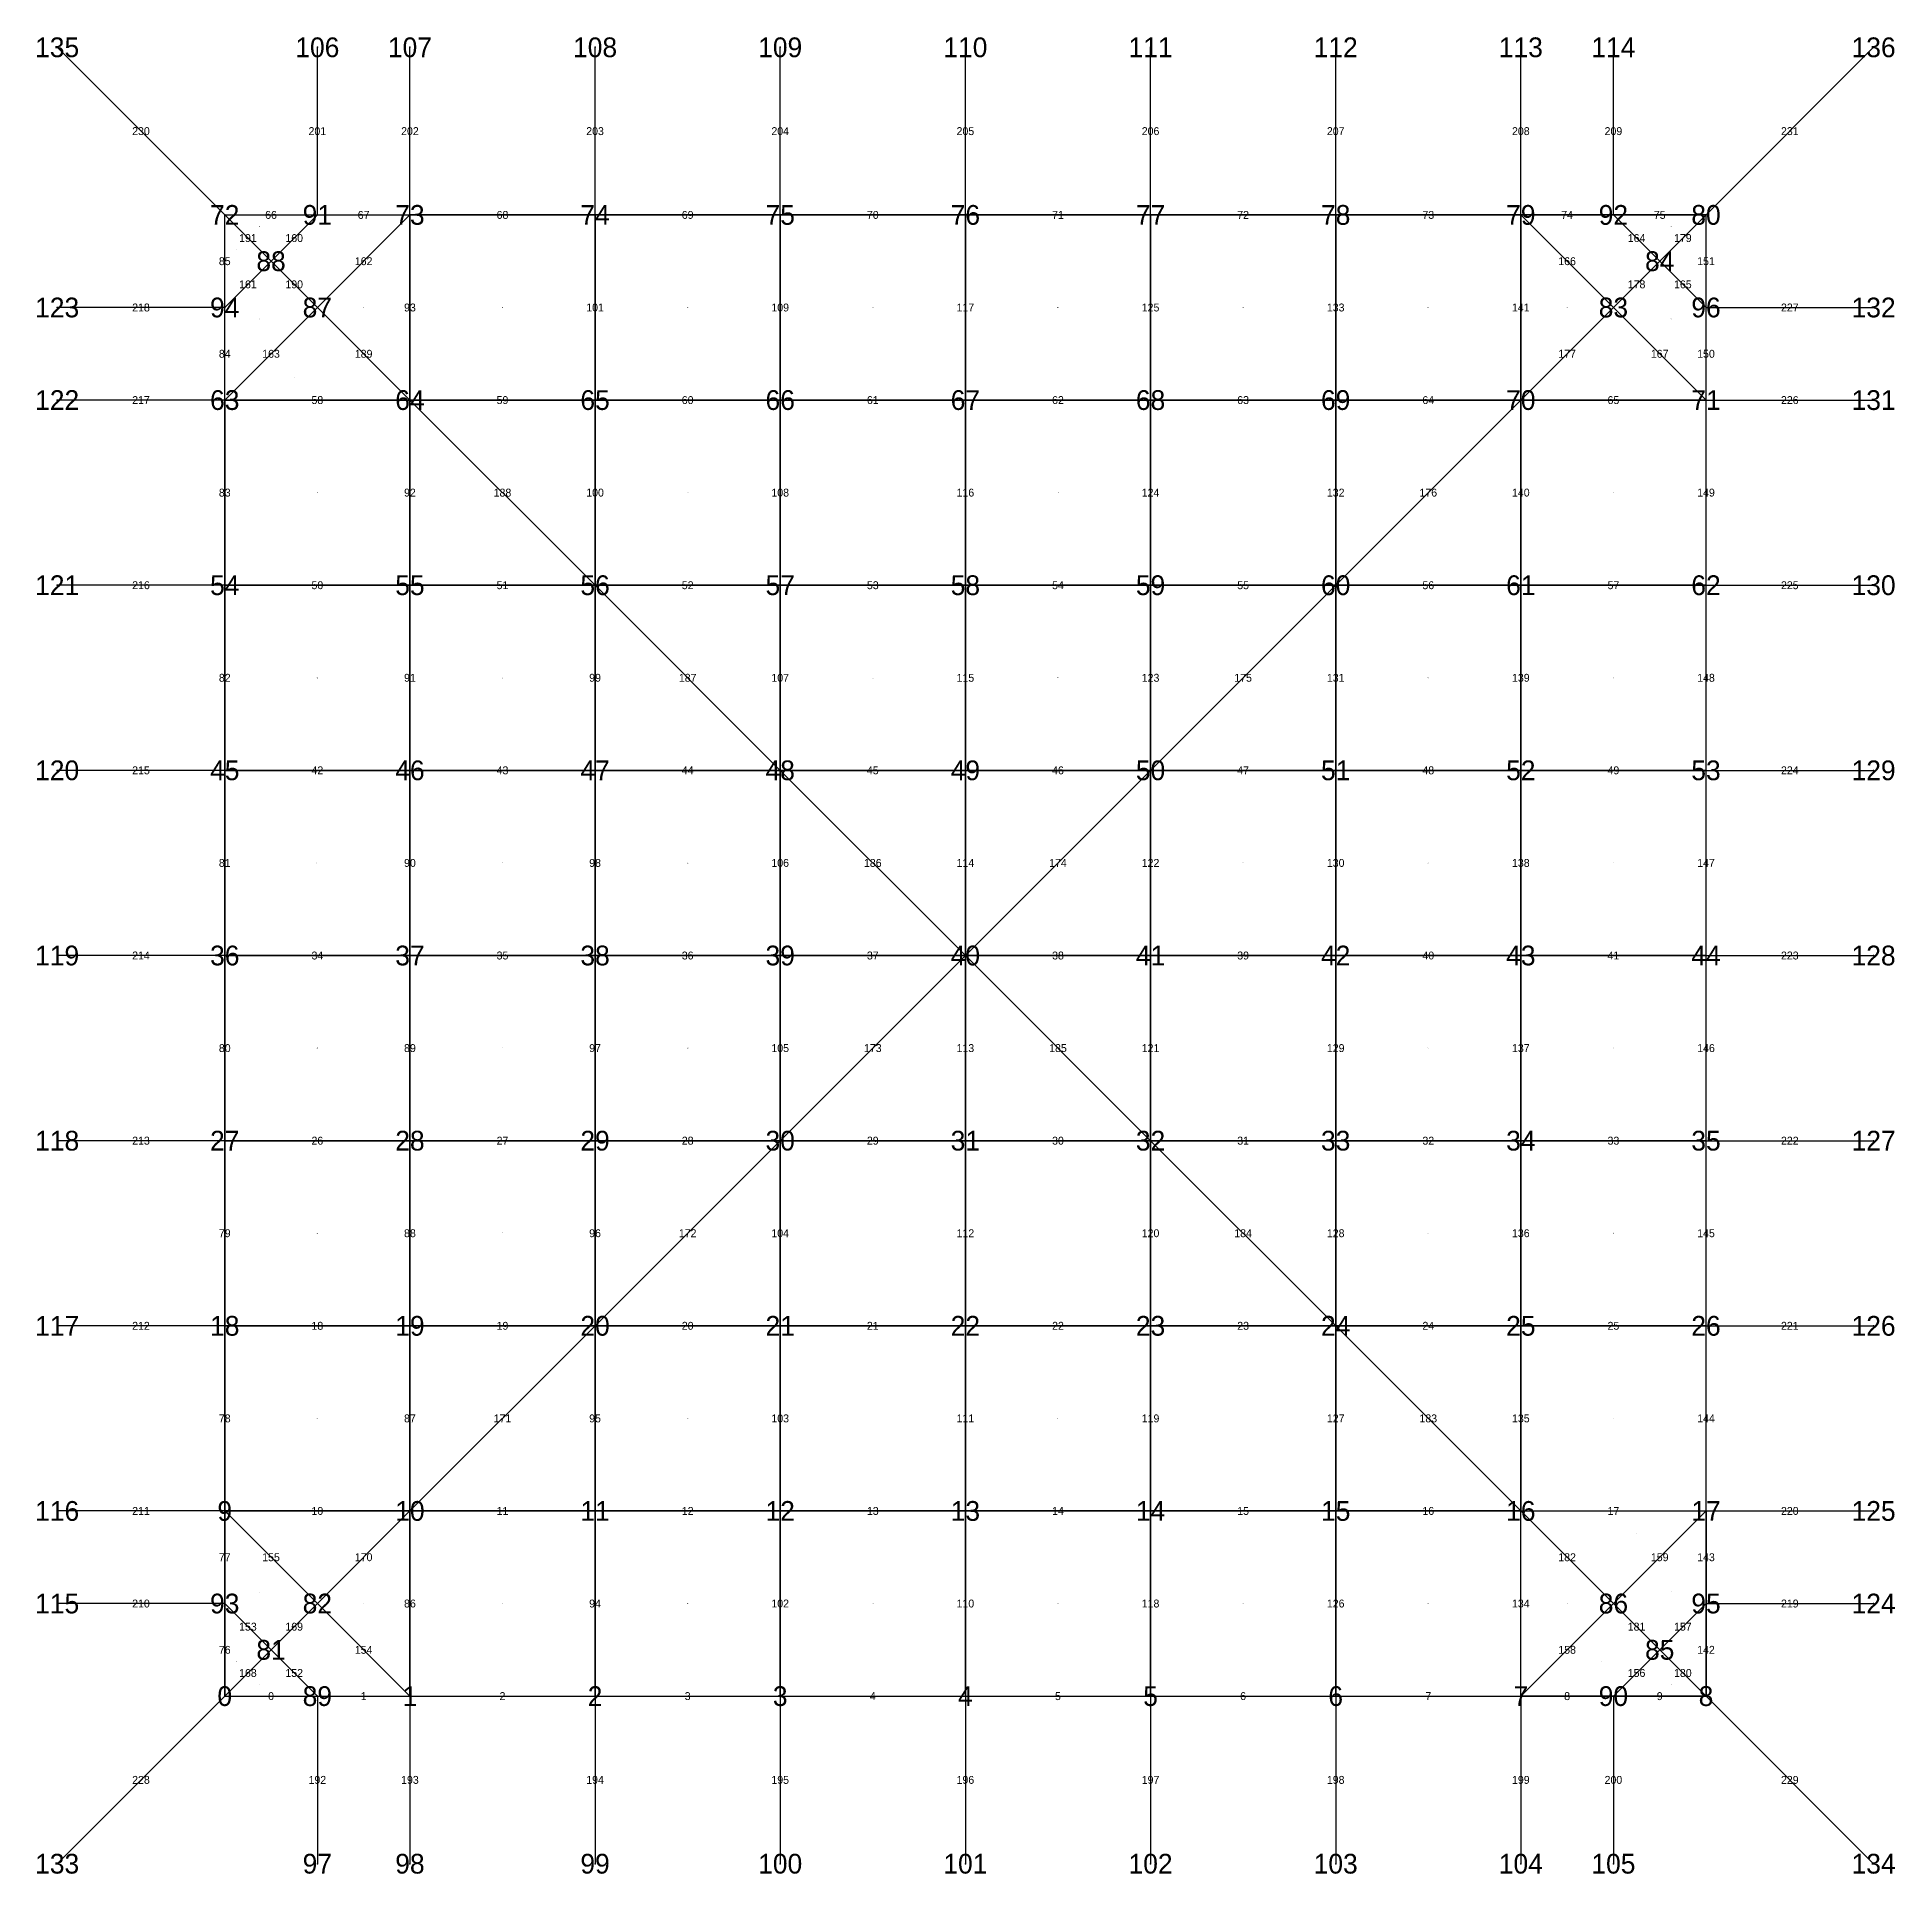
# Model space of a CAD drawing. Extents: x -2.35 to 2.35, y -2.32 to 2.33.
import ezdxf
from ezdxf.enums import TextEntityAlignment as Align

# ---------------------------------------------------------------- set-up
doc = ezdxf.new("R2010")
doc.units = 0
doc.header["$MEASUREMENT"] = 0
for name, color, linetype in [('BRANCHE_INTERNO', 7, 'Continuous'), ('BRANCHES-Index', 7, 'Continuous'), ('EstradossoFaces', 7, 'Continuous'), ('Faces', 7, 'Continuous'), ('Faces-Index', 7, 'Continuous'), ('NODI-Estradosso', 7, 'Continuous'), ('NODI-Index', 7, 'Continuous'), ('NODI-Intradosso', 7, 'Continuous')]:
    doc.layers.add(name, color=color, linetype=linetype)

msp = doc.modelspace()

# ---------------------------------------------------------------- texts
at = {"layer": 'BRANCHES-Index'}
for s, p in [('230', (-2.0871, 2.0871, -2.5)), ('201', (-1.6406, 2.0871, -1.5923)), ('202', (-1.4062, 2.0871, -1.2598)), ('203', (-0.9375, 2.0871, -0.8762)), ('204', (-0.4688, 2.0871, -0.6845)), ('205', (0, 2.0871, -0.625)), ('206', (0.4688, 2.0871, -0.6845)), ('207', (0.9375, 2.0871, -0.8762)), ('208', (1.4062, 2.0871, -1.2598)), ('209', (1.6406, 2.0871, -1.5923)), ('231', (2.0871, 2.0871, -2.5)), ('66', (-1.7578, 1.875, 0.4539)), ('67', (-1.5234, 1.875, 1.074)), ('68', (-1.1719, 1.875, 1.432)), ('69', (-0.7031, 1.875, 1.7196)), ('70', (-0.2344, 1.875, 1.8452)), ('71', (0.2344, 1.875, 1.8452)), ('72', (0.7031, 1.875, 1.7196)), ('73', (1.1719, 1.875, 1.432)), ('74', (1.5234, 1.875, 1.074)), ('75', (1.7578, 1.875, 0.4539)), ('191', (-1.8164, 1.8164, 0.4614)), ('160', (-1.6992, 1.8164, 0.9152)), ('164', (1.6992, 1.8164, 0.9152)), ('179', (1.8164, 1.8164, 0.4614)), ('85', (-1.875, 1.7578, 0.4539)), ('162', (-1.5234, 1.7578, 1.262)), ('166', (1.5234, 1.7578, 1.262)), ('151', (1.875, 1.7578, 0.4539)), ('161', (-1.8164, 1.6992, 0.9152)), ('190', (-1.6992, 1.6992, 1.1032)), ('178', (1.6992, 1.6992, 1.1032)), ('165', (1.8164, 1.6992, 0.9152)), ('218', (-2.0871, 1.6406, -1.5923)), ('93', (-1.4062, 1.6406, 1.497)), ('101', (-0.9375, 1.6406, 1.8335)), ('109', (-0.4688, 1.6406, 2.007)), ('117', (0, 1.6406, 2.0615)), ('125', (0.4688, 1.6406, 2.007)), ('133', (0.9375, 1.6406, 1.8335)), ('141', (1.4062, 1.6406, 1.497)), ('227', (2.0871, 1.6406, -1.5923)), ('84', (-1.875, 1.5234, 1.074)), ('163', (-1.7578, 1.5234, 1.262)), ('189', (-1.5234, 1.5234, 1.5188)), ('177', (1.5234, 1.5234, 1.5188)), ('167', (1.7578, 1.5234, 1.262)), ('150', (1.875, 1.5234, 1.074)), ('217', (-2.0871, 1.4062, -1.2598)), ('58', (-1.6406, 1.4062, 1.497)), ('59', (-1.1719, 1.4062, 1.8986)), ('60', (-0.7031, 1.4062, 2.1209)), ('61', (-0.2344, 1.4062, 2.2233)), ('62', (0.2344, 1.4062, 2.2233)), ('63', (0.7031, 1.4062, 2.1209)), ('64', (1.1719, 1.4062, 1.8986)), ('65', (1.6406, 1.4062, 1.497)), ('226', (2.0871, 1.4062, -1.2598)), ('83', (-1.875, 1.1719, 1.432)), ('92', (-1.4062, 1.1719, 1.8986)), ('188', (-1.1719, 1.1719, 2.0251)), ('100', (-0.9375, 1.1719, 2.1698)), ('108', (-0.4688, 1.1719, 2.3172)), ('116', (0, 1.1719, 2.3642)), ('124', (0.4688, 1.1719, 2.3172)), ('132', (0.9375, 1.1719, 2.1698)), ('176', (1.1719, 1.1719, 2.0251)), ('140', (1.4062, 1.1719, 1.8986)), ('149', (1.875, 1.1719, 1.432)), ('216', (-2.0871, 0.9375, -0.8762)), ('50', (-1.6406, 0.9375, 1.8335)), ('51', (-1.1719, 0.9375, 2.1698)), ('52', (-0.7031, 0.9375, 2.366)), ('53', (-0.2344, 0.9375, 2.458)), ('54', (0.2344, 0.9375, 2.458)), ('55', (0.7031, 0.9375, 2.366)), ('56', (1.1719, 0.9375, 2.1698)), ('57', (1.6406, 0.9375, 1.8335)), ('225', (2.0871, 0.9375, -0.8762)), ('82', (-1.875, 0.7031, 1.7196)), ('91', (-1.4062, 0.7031, 2.1209)), ('99', (-0.9375, 0.7031, 2.366)), ('187', (-0.7031, 0.7031, 2.4319)), ('107', (-0.4688, 0.7031, 2.5016)), ('115', (0, 0.7031, 2.5451)), ('123', (0.4688, 0.7031, 2.5016)), ('175', (0.7031, 0.7031, 2.4319)), ('131', (0.9375, 0.7031, 2.366)), ('139', (1.4062, 0.7031, 2.1209)), ('148', (1.875, 0.7031, 1.7196)), ('215', (-2.0871, 0.4688, -0.6845)), ('42', (-1.6406, 0.4688, 2.007)), ('43', (-1.1719, 0.4688, 2.3172)), ('44', (-0.7031, 0.4688, 2.5016)), ('45', (-0.2344, 0.4688, 2.5887)), ('46', (0.2344, 0.4688, 2.5887)), ('47', (0.7031, 0.4688, 2.5016)), ('48', (1.1719, 0.4688, 2.3172)), ('49', (1.6406, 0.4688, 2.007)), ('224', (2.0871, 0.4688, -0.6845)), ('81', (-1.875, 0.2344, 1.8452)), ('90', (-1.4062, 0.2344, 2.2233)), ('98', (-0.9375, 0.2344, 2.458)), ('106', (-0.4688, 0.2344, 2.5887)), ('186', (-0.2344, 0.2344, 2.6095)), ('114', (0, 0.2344, 2.6308)), ('174', (0.2344, 0.2344, 2.6095)), ('122', (0.4688, 0.2344, 2.5887)), ('130', (0.9375, 0.2344, 2.458)), ('138', (1.4062, 0.2344, 2.2233)), ('147', (1.875, 0.2344, 1.8452)), ('214', (-2.0871, 0, -0.625)), ('34', (-1.6406, 0, 2.0615)), ('35', (-1.1719, 0, 2.3642)), ('36', (-0.7031, 0, 2.5451)), ('37', (-0.2344, 0, 2.6308)), ('38', (0.2344, 0, 2.6308)), ('39', (0.7031, 0, 2.5451)), ('40', (1.1719, 0, 2.3642)), ('41', (1.6406, 0, 2.0615)), ('223', (2.0871, 0, -0.625)), ('80', (-1.875, -0.2344, 1.8452)), ('89', (-1.4062, -0.2344, 2.2233)), ('97', (-0.9375, -0.2344, 2.458)), ('105', (-0.4688, -0.2344, 2.5887)), ('173', (-0.2344, -0.2344, 2.6095)), ('113', (0, -0.2344, 2.6308)), ('185', (0.2344, -0.2344, 2.6095)), ('121', (0.4688, -0.2344, 2.5887)), ('129', (0.9375, -0.2344, 2.458)), ('137', (1.4062, -0.2344, 2.2233)), ('146', (1.875, -0.2344, 1.8452)), ('213', (-2.0871, -0.4688, -0.6845)), ('26', (-1.6406, -0.4688, 2.007)), ('27', (-1.1719, -0.4688, 2.3172)), ('28', (-0.7031, -0.4688, 2.5016)), ('29', (-0.2344, -0.4688, 2.5887)), ('30', (0.2344, -0.4688, 2.5887)), ('31', (0.7031, -0.4688, 2.5016)), ('32', (1.1719, -0.4688, 2.3172)), ('33', (1.6406, -0.4688, 2.007)), ('222', (2.0871, -0.4688, -0.6845)), ('79', (-1.875, -0.7031, 1.7196)), ('88', (-1.4062, -0.7031, 2.1209)), ('96', (-0.9375, -0.7031, 2.366)), ('172', (-0.7031, -0.7031, 2.4319)), ('104', (-0.4688, -0.7031, 2.5016)), ('112', (0, -0.7031, 2.5451)), ('120', (0.4688, -0.7031, 2.5016)), ('184', (0.7031, -0.7031, 2.4319)), ('128', (0.9375, -0.7031, 2.366)), ('136', (1.4062, -0.7031, 2.1209)), ('145', (1.875, -0.7031, 1.7196)), ('212', (-2.0871, -0.9375, -0.8762)), ('18', (-1.6406, -0.9375, 1.8335)), ('19', (-1.1719, -0.9375, 2.1698)), ('20', (-0.7031, -0.9375, 2.366)), ('21', (-0.2344, -0.9375, 2.458)), ('22', (0.2344, -0.9375, 2.458)), ('23', (0.7031, -0.9375, 2.366)), ('24', (1.1719, -0.9375, 2.1698)), ('25', (1.6406, -0.9375, 1.8335)), ('221', (2.0871, -0.9375, -0.8762)), ('78', (-1.875, -1.1719, 1.432)), ('87', (-1.4062, -1.1719, 1.8986)), ('171', (-1.1719, -1.1719, 2.0251)), ('95', (-0.9375, -1.1719, 2.1698)), ('103', (-0.4688, -1.1719, 2.3172)), ('111', (0, -1.1719, 2.3642)), ('119', (0.4688, -1.1719, 2.3172)), ('127', (0.9375, -1.1719, 2.1698)), ('183', (1.1719, -1.1719, 2.0251)), ('135', (1.4062, -1.1719, 1.8986)), ('144', (1.875, -1.1719, 1.432)), ('211', (-2.0871, -1.4062, -1.2598)), ('10', (-1.6406, -1.4062, 1.497)), ('11', (-1.1719, -1.4062, 1.8986)), ('12', (-0.7031, -1.4062, 2.1209)), ('13', (-0.2344, -1.4062, 2.2233)), ('14', (0.2344, -1.4062, 2.2233)), ('15', (0.7031, -1.4062, 2.1209)), ('16', (1.1719, -1.4062, 1.8986)), ('17', (1.6406, -1.4062, 1.497)), ('220', (2.0871, -1.4062, -1.2598)), ('77', (-1.875, -1.5234, 1.074)), ('155', (-1.7578, -1.5234, 1.262)), ('170', (-1.5234, -1.5234, 1.5188)), ('182', (1.5234, -1.5234, 1.5188)), ('159', (1.7578, -1.5234, 1.262)), ('143', (1.875, -1.5234, 1.074)), ('210', (-2.0871, -1.6406, -1.5923)), ('86', (-1.4062, -1.6406, 1.497)), ('94', (-0.9375, -1.6406, 1.8335)), ('102', (-0.4688, -1.6406, 2.007)), ('110', (0, -1.6406, 2.0615)), ('118', (0.4688, -1.6406, 2.007)), ('126', (0.9375, -1.6406, 1.8335)), ('134', (1.4062, -1.6406, 1.497)), ('219', (2.0871, -1.6406, -1.5923)), ('153', (-1.8164, -1.6992, 0.9152)), ('169', (-1.6992, -1.6992, 1.1032)), ('181', (1.6992, -1.6992, 1.1032)), ('157', (1.8164, -1.6992, 0.9152)), ('76', (-1.875, -1.7578, 0.4539)), ('154', (-1.5234, -1.7578, 1.262)), ('158', (1.5234, -1.7578, 1.262)), ('142', (1.875, -1.7578, 0.4539)), ('168', (-1.8164, -1.8164, 0.4614)), ('152', (-1.6992, -1.8164, 0.9152)), ('156', (1.6992, -1.8164, 0.9152)), ('180', (1.8164, -1.8164, 0.4614)), ('0', (-1.7578, -1.875, 0.4539)), ('1', (-1.5234, -1.875, 1.074)), ('2', (-1.1719, -1.875, 1.432)), ('3', (-0.7031, -1.875, 1.7196)), ('4', (-0.2344, -1.875, 1.8452)), ('5', (0.2344, -1.875, 1.8452)), ('6', (0.7031, -1.875, 1.7196)), ('7', (1.1719, -1.875, 1.432)), ('8', (1.5234, -1.875, 1.074)), ('9', (1.7578, -1.875, 0.4539)), ('228', (-2.0871, -2.0871, -2.5)), ('192', (-1.6406, -2.0871, -1.5923)), ('193', (-1.4062, -2.0871, -1.2598)), ('194', (-0.9375, -2.0871, -0.8762)), ('195', (-0.4688, -2.0871, -0.6845)), ('196', (0, -2.0871, -0.625)), ('197', (0.4688, -2.0871, -0.6845)), ('198', (0.9375, -2.0871, -0.8762)), ('199', (1.4062, -2.0871, -1.2598)), ('200', (1.6406, -2.0871, -1.5923)), ('229', (2.0871, -2.0871, -2.5))]:
    msp.add_text(s, height=0.02, dxfattribs=at).set_placement(p, align=Align.MIDDLE_CENTER)
at = {"layer": 'Faces-Index'}
for s, p in [('12', (-1.7871, 1.8457, 0.4576)), ('18', (1.7871, 1.8457, 0.4576)), ('15', (-1.8457, 1.7871, 0.4576)), ('13', (-1.6113, 1.7871, 1.0886)), ('19', (1.6113, 1.7871, 1.0886)), ('21', (1.8457, 1.7871, 0.4576)), ('16', (-1.7871, 1.6113, 1.0886)), ('14', (-1.5234, 1.6406, 1.3904)), ('78', (-1.1719, 1.6406, 1.6653)), ('79', (-0.7031, 1.6406, 1.9203)), ('80', (-0.2344, 1.6406, 2.0343)), ('81', (0.2344, 1.6406, 2.0343)), ('82', (0.7031, 1.6406, 1.9203)), ('83', (1.1719, 1.6406, 1.6653)), ('20', (1.5234, 1.6406, 1.3904)), ('22', (1.7871, 1.6113, 1.0886)), ('17', (-1.6992, 1.4648, 1.3795)), ('23', (1.6992, 1.4648, 1.3795)), ('70', (-1.6406, 1.1719, 1.6653)), ('71', (-1.1719, 1.1719, 2.0342)), ('72', (-0.7031, 1.1719, 2.2435)), ('73', (-0.2344, 1.1719, 2.3407)), ('74', (0.2344, 1.1719, 2.3407)), ('75', (0.7031, 1.1719, 2.2435)), ('76', (1.1719, 1.1719, 2.0342)), ('77', (1.6406, 1.1719, 1.6653)), ('62', (-1.6406, 0.7031, 1.9203)), ('63', (-1.1719, 0.7031, 2.2435)), ('64', (-0.7031, 0.7031, 2.4338)), ('65', (-0.2344, 0.7031, 2.5234)), ('66', (0.2344, 0.7031, 2.5234)), ('67', (0.7031, 0.7031, 2.4338)), ('68', (1.1719, 0.7031, 2.2435)), ('69', (1.6406, 0.7031, 1.9203)), ('54', (-1.6406, 0.2344, 2.0343)), ('55', (-1.1719, 0.2344, 2.3407)), ('56', (-0.7031, 0.2344, 2.5234)), ('57', (-0.2344, 0.2344, 2.6097)), ('58', (0.2344, 0.2344, 2.6097)), ('59', (0.7031, 0.2344, 2.5234)), ('60', (1.1719, 0.2344, 2.3407)), ('61', (1.6406, 0.2344, 2.0343)), ('46', (-1.6406, -0.2344, 2.0343)), ('47', (-1.1719, -0.2344, 2.3407)), ('48', (-0.7031, -0.2344, 2.5234)), ('49', (-0.2344, -0.2344, 2.6097)), ('50', (0.2344, -0.2344, 2.6097)), ('51', (0.7031, -0.2344, 2.5234)), ('52', (1.1719, -0.2344, 2.3407)), ('53', (1.6406, -0.2344, 2.0343)), ('38', (-1.6406, -0.7031, 1.9203)), ('39', (-1.1719, -0.7031, 2.2435)), ('40', (-0.7031, -0.7031, 2.4338)), ('41', (-0.2344, -0.7031, 2.5234)), ('42', (0.2344, -0.7031, 2.5234)), ('43', (0.7031, -0.7031, 2.4338)), ('44', (1.1719, -0.7031, 2.2435)), ('45', (1.6406, -0.7031, 1.9203)), ('30', (-1.6406, -1.1719, 1.6653)), ('31', (-1.1719, -1.1719, 2.0342)), ('32', (-0.7031, -1.1719, 2.2435)), ('33', (-0.2344, -1.1719, 2.3407)), ('34', (0.2344, -1.1719, 2.3407)), ('35', (0.7031, -1.1719, 2.2435)), ('36', (1.1719, -1.1719, 2.0342)), ('37', (1.6406, -1.1719, 1.6653)), ('5', (-1.6992, -1.4648, 1.3795)), ('11', (1.6992, -1.4648, 1.3795)), ('4', (-1.7871, -1.6113, 1.0886)), ('2', (-1.5234, -1.6406, 1.3904)), ('24', (-1.1719, -1.6406, 1.6653)), ('25', (-0.7031, -1.6406, 1.9203)), ('26', (-0.2344, -1.6406, 2.0343)), ('27', (0.2344, -1.6406, 2.0343)), ('28', (0.7031, -1.6406, 1.9203)), ('29', (1.1719, -1.6406, 1.6653)), ('8', (1.5234, -1.6406, 1.3904)), ('10', (1.7871, -1.6113, 1.0886)), ('3', (-1.8457, -1.7871, 0.4576)), ('1', (-1.6113, -1.7871, 1.0886)), ('7', (1.6113, -1.7871, 1.0886)), ('9', (1.8457, -1.7871, 0.4576)), ('0', (-1.7871, -1.8457, 0.4576)), ('6', (1.7871, -1.8457, 0.4576))]:
    msp.add_text(s, height=0.002, dxfattribs=at).set_placement(p, align=Align.MIDDLE_CENTER)
at = {"layer": 'NODI-Index'}
for s, p in [('135', (-2.2993, 2.2993, -5)), ('106', (-1.6406, 2.2993, -4.0923)), ('107', (-1.4062, 2.2993, -3.7598)), ('108', (-0.9375, 2.2993, -3.3762)), ('109', (-0.4688, 2.2993, -3.1845)), ('110', (0, 2.2993, -3.125)), ('111', (0.4688, 2.2993, -3.1845)), ('112', (0.9375, 2.2993, -3.3762)), ('113', (1.4062, 2.2993, -3.7598)), ('114', (1.6406, 2.2993, -4.0923)), ('136', (2.2993, 2.2993, -5)), ('72', (-1.875, 1.875, 0)), ('91', (-1.6406, 1.875, 0.9077)), ('73', (-1.4062, 1.875, 1.2402)), ('74', (-0.9375, 1.875, 1.6238)), ('75', (-0.4688, 1.875, 1.8155)), ('76', (0, 1.875, 1.875)), ('77', (0.4688, 1.875, 1.8155)), ('78', (0.9375, 1.875, 1.6238)), ('79', (1.4062, 1.875, 1.2402)), ('92', (1.6406, 1.875, 0.9077)), ('80', (1.875, 1.875, 0)), ('88', (-1.7578, 1.7578, 0.9227)), ('84', (1.7578, 1.7578, 0.9227)), ('123', (-2.2993, 1.6406, -4.0923)), ('94', (-1.875, 1.6406, 0.9077)), ('87', (-1.6406, 1.6406, 1.2837)), ('83', (1.6406, 1.6406, 1.2837)), ('96', (1.875, 1.6406, 0.9077)), ('132', (2.2993, 1.6406, -4.0923)), ('122', (-2.2993, 1.4062, -3.7598)), ('63', (-1.875, 1.4062, 1.2402)), ('64', (-1.4062, 1.4062, 1.7539)), ('65', (-0.9375, 1.4062, 2.0432)), ('66', (-0.4688, 1.4062, 2.1986)), ('67', (0, 1.4062, 2.248)), ('68', (0.4688, 1.4062, 2.1986)), ('69', (0.9375, 1.4062, 2.0432)), ('70', (1.4062, 1.4062, 1.7539)), ('71', (1.875, 1.4062, 1.2402)), ('131', (2.2993, 1.4062, -3.7598)), ('121', (-2.2993, 0.9375, -3.3762)), ('54', (-1.875, 0.9375, 1.6238)), ('55', (-1.4062, 0.9375, 2.0432)), ('56', (-0.9375, 0.9375, 2.2964)), ('57', (-0.4688, 0.9375, 2.4357)), ('58', (0, 0.9375, 2.4804)), ('59', (0.4688, 0.9375, 2.4357)), ('60', (0.9375, 0.9375, 2.2964)), ('61', (1.4062, 0.9375, 2.0432)), ('62', (1.875, 0.9375, 1.6238)), ('130', (2.2993, 0.9375, -3.3762)), ('120', (-2.2993, 0.4688, -3.1845)), ('45', (-1.875, 0.4688, 1.8155)), ('46', (-1.4062, 0.4688, 2.1986)), ('47', (-0.9375, 0.4688, 2.4357)), ('48', (-0.4688, 0.4688, 2.5674)), ('49', (0, 0.4688, 2.6099)), ('50', (0.4688, 0.4688, 2.5674)), ('51', (0.9375, 0.4688, 2.4357)), ('52', (1.4062, 0.4688, 2.1986)), ('53', (1.875, 0.4688, 1.8155)), ('129', (2.2993, 0.4688, -3.1845)), ('119', (-2.2993, 0, -3.125)), ('36', (-1.875, 0, 1.875)), ('37', (-1.4062, 0, 2.248)), ('38', (-0.9375, 0, 2.4804)), ('39', (-0.4688, 0, 2.6099)), ('40', (0, 0, 2.6517)), ('41', (0.4688, 0, 2.6099)), ('42', (0.9375, 0, 2.4804)), ('43', (1.4062, 0, 2.248)), ('44', (1.875, 0, 1.875)), ('128', (2.2993, 0, -3.125)), ('118', (-2.2993, -0.4688, -3.1845)), ('27', (-1.875, -0.4688, 1.8155)), ('28', (-1.4062, -0.4688, 2.1986)), ('29', (-0.9375, -0.4688, 2.4357)), ('30', (-0.4688, -0.4688, 2.5674)), ('31', (0, -0.4688, 2.6099)), ('32', (0.4688, -0.4688, 2.5674)), ('33', (0.9375, -0.4688, 2.4357)), ('34', (1.4062, -0.4688, 2.1986)), ('35', (1.875, -0.4688, 1.8155)), ('127', (2.2993, -0.4688, -3.1845)), ('117', (-2.2993, -0.9375, -3.3762)), ('18', (-1.875, -0.9375, 1.6238)), ('19', (-1.4062, -0.9375, 2.0432)), ('20', (-0.9375, -0.9375, 2.2964)), ('21', (-0.4688, -0.9375, 2.4357)), ('22', (0, -0.9375, 2.4804)), ('23', (0.4688, -0.9375, 2.4357)), ('24', (0.9375, -0.9375, 2.2964)), ('25', (1.4062, -0.9375, 2.0432)), ('26', (1.875, -0.9375, 1.6238)), ('126', (2.2993, -0.9375, -3.3762)), ('116', (-2.2993, -1.4062, -3.7598)), ('9', (-1.875, -1.4062, 1.2402)), ('10', (-1.4062, -1.4062, 1.7539)), ('11', (-0.9375, -1.4062, 2.0432)), ('12', (-0.4688, -1.4062, 2.1986)), ('13', (0, -1.4062, 2.248)), ('14', (0.4688, -1.4062, 2.1986)), ('15', (0.9375, -1.4062, 2.0432)), ('16', (1.4062, -1.4062, 1.7539)), ('17', (1.875, -1.4062, 1.2402)), ('125', (2.2993, -1.4062, -3.7598)), ('115', (-2.2993, -1.6406, -4.0923)), ('93', (-1.875, -1.6406, 0.9077)), ('82', (-1.6406, -1.6406, 1.2837)), ('86', (1.6406, -1.6406, 1.2837)), ('95', (1.875, -1.6406, 0.9077)), ('124', (2.2993, -1.6406, -4.0923)), ('81', (-1.7578, -1.7578, 0.9227)), ('85', (1.7578, -1.7578, 0.9227)), ('0', (-1.875, -1.875, 0)), ('89', (-1.6406, -1.875, 0.9077)), ('1', (-1.4062, -1.875, 1.2402)), ('2', (-0.9375, -1.875, 1.6238)), ('3', (-0.4688, -1.875, 1.8155)), ('4', (0, -1.875, 1.875)), ('5', (0.4688, -1.875, 1.8155)), ('6', (0.9375, -1.875, 1.6238)), ('7', (1.4062, -1.875, 1.2402)), ('90', (1.6406, -1.875, 0.9077)), ('8', (1.875, -1.875, 0)), ('133', (-2.2993, -2.2993, -5)), ('97', (-1.6406, -2.2993, -4.0923)), ('98', (-1.4062, -2.2993, -3.7598)), ('99', (-0.9375, -2.2993, -3.3762)), ('100', (-0.4688, -2.2993, -3.1845)), ('101', (0, -2.2993, -3.125)), ('102', (0.4688, -2.2993, -3.1845)), ('103', (0.9375, -2.2993, -3.3762)), ('104', (1.4062, -2.2993, -3.7598)), ('105', (1.6406, -2.2993, -4.0923)), ('134', (2.2993, -2.2993, -5))]:
    msp.add_text(s, height=0.05, dxfattribs=at).set_placement(p, align=Align.MIDDLE_CENTER)

# ---------------------------------------------------------------- linework, layer by layer
at = {"layer": 'BRANCHE_INTERNO'}
for p, q in [((-1.875, 1.875, 0), (-2.2993, 2.2993, -5)), ((-1.6406, 1.875, 0.9077), (-1.6406, 2.2993, -4.0923)), ((-1.4062, 1.875, 1.2402), (-1.4062, 2.2993, -3.7598)), ((-0.9375, 1.875, 1.6238), (-0.9375, 2.2993, -3.3762)), ((-0.4688, 1.875, 1.8155), (-0.4688, 2.2993, -3.1845)), ((0, 1.875, 1.875), (0, 2.2993, -3.125)), ((0.4688, 1.875, 1.8155), (0.4688, 2.2993, -3.1845)), ((0.9375, 1.875, 1.6238), (0.9375, 2.2993, -3.3762)), ((1.4062, 1.875, 1.2402), (1.4062, 2.2993, -3.7598)), ((1.6406, 1.875, 0.9077), (1.6406, 2.2993, -4.0923)), ((1.875, 1.875, 0), (2.2993, 2.2993, -5)), ((-1.875, 1.875, 0), (-1.6406, 1.875, 0.9077)), ((-1.875, 1.6406, 0.9077), (-1.875, 1.875, 0)), ((-1.7578, 1.7578, 0.9227), (-1.875, 1.875, 0)), ((-1.6406, 1.875, 0.9077), (-1.7578, 1.7578, 0.9227)), ((-1.6406, 1.875, 0.9077), (-1.4062, 1.875, 1.2402)), ((-1.4062, 1.875, 1.2402), (-1.6406, 1.6406, 1.2837)), ((-1.4062, 1.875, 1.2402), (-0.9375, 1.875, 1.6238)), ((-1.4062, 1.4062, 1.7539), (-1.4062, 1.875, 1.2402)), ((-0.9375, 1.875, 1.6238), (-0.4688, 1.875, 1.8155)), ((-0.9375, 1.4062, 2.0432), (-0.9375, 1.875, 1.6238)), ((-0.4688, 1.875, 1.8155), (0, 1.875, 1.875)), ((-0.4688, 1.4062, 2.1986), (-0.4688, 1.875, 1.8155)), ((0, 1.875, 1.875), (0.4688, 1.875, 1.8155)), ((0, 1.4062, 2.248), (0, 1.875, 1.875)), ((0.4688, 1.875, 1.8155), (0.9375, 1.875, 1.6238)), ((0.4688, 1.4062, 2.1986), (0.4688, 1.875, 1.8155)), ((0.9375, 1.875, 1.6238), (1.4062, 1.875, 1.2402)), ((0.9375, 1.4062, 2.0432), (0.9375, 1.875, 1.6238)), ((1.4062, 1.875, 1.2402), (1.6406, 1.875, 0.9077)), ((1.4062, 1.4062, 1.7539), (1.4062, 1.875, 1.2402)), ((1.4062, 1.875, 1.2402), (1.6406, 1.6406, 1.2837)), ((1.6406, 1.875, 0.9077), (1.875, 1.875, 0)), ((1.6406, 1.875, 0.9077), (1.7578, 1.7578, 0.9227)), ((1.7578, 1.7578, 0.9227), (1.875, 1.875, 0)), ((1.875, 1.6406, 0.9077), (1.875, 1.875, 0)), ((-1.7578, 1.7578, 0.9227), (-1.875, 1.6406, 0.9077)), ((-1.6406, 1.6406, 1.2837), (-1.7578, 1.7578, 0.9227)), ((1.6406, 1.6406, 1.2837), (1.7578, 1.7578, 0.9227)), ((1.7578, 1.7578, 0.9227), (1.875, 1.6406, 0.9077)), ((-1.875, 1.6406, 0.9077), (-2.2993, 1.6406, -4.0923)), ((-1.875, 1.4062, 1.2402), (-1.875, 1.6406, 0.9077)), ((-1.6406, 1.6406, 1.2837), (-1.875, 1.4062, 1.2402)), ((-1.4062, 1.4062, 1.7539), (-1.6406, 1.6406, 1.2837)), ((1.4062, 1.4062, 1.7539), (1.6406, 1.6406, 1.2837)), ((1.6406, 1.6406, 1.2837), (1.875, 1.4062, 1.2402)), ((1.875, 1.4062, 1.2402), (1.875, 1.6406, 0.9077)), ((1.875, 1.6406, 0.9077), (2.2993, 1.6406, -4.0923)), ((-1.875, 1.4062, 1.2402), (-2.2993, 1.4062, -3.7598)), ((-1.875, 1.4062, 1.2402), (-1.4062, 1.4062, 1.7539)), ((-1.875, 0.9375, 1.6238), (-1.875, 1.4062, 1.2402)), ((-1.4062, 1.4062, 1.7539), (-0.9375, 1.4062, 2.0432)), ((-1.4062, 0.9375, 2.0432), (-1.4062, 1.4062, 1.7539)), ((-0.9375, 0.9375, 2.2964), (-1.4062, 1.4062, 1.7539)), ((-0.9375, 1.4062, 2.0432), (-0.4688, 1.4062, 2.1986)), ((-0.9375, 0.9375, 2.2964), (-0.9375, 1.4062, 2.0432)), ((-0.4688, 1.4062, 2.1986), (0, 1.4062, 2.248)), ((-0.4688, 0.9375, 2.4357), (-0.4688, 1.4062, 2.1986)), ((0, 1.4062, 2.248), (0.4688, 1.4062, 2.1986)), ((0, 0.9375, 2.4804), (0, 1.4062, 2.248)), ((0.4688, 1.4062, 2.1986), (0.9375, 1.4062, 2.0432)), ((0.4688, 0.9375, 2.4357), (0.4688, 1.4062, 2.1986)), ((0.9375, 1.4062, 2.0432), (1.4062, 1.4062, 1.7539)), ((0.9375, 0.9375, 2.2964), (0.9375, 1.4062, 2.0432)), ((0.9375, 0.9375, 2.2964), (1.4062, 1.4062, 1.7539)), ((1.4062, 1.4062, 1.7539), (1.875, 1.4062, 1.2402)), ((1.4062, 0.9375, 2.0432), (1.4062, 1.4062, 1.7539)), ((1.875, 0.9375, 1.6238), (1.875, 1.4062, 1.2402)), ((1.875, 1.4062, 1.2402), (2.2993, 1.4062, -3.7598)), ((-1.875, 0.9375, 1.6238), (-2.2993, 0.9375, -3.3762)), ((-1.875, 0.9375, 1.6238), (-1.4062, 0.9375, 2.0432)), ((-1.875, 0.4688, 1.8155), (-1.875, 0.9375, 1.6238)), ((-1.4062, 0.9375, 2.0432), (-0.9375, 0.9375, 2.2964)), ((-1.4062, 0.4688, 2.1986), (-1.4062, 0.9375, 2.0432)), ((-0.9375, 0.9375, 2.2964), (-0.4688, 0.9375, 2.4357)), ((-0.9375, 0.4688, 2.4357), (-0.9375, 0.9375, 2.2964)), ((-0.4688, 0.4688, 2.5674), (-0.9375, 0.9375, 2.2964)), ((-0.4688, 0.9375, 2.4357), (0, 0.9375, 2.4804)), ((-0.4688, 0.4688, 2.5674), (-0.4688, 0.9375, 2.4357)), ((0, 0.9375, 2.4804), (0.4688, 0.9375, 2.4357)), ((0, 0.4688, 2.6099), (0, 0.9375, 2.4804)), ((0.4688, 0.9375, 2.4357), (0.9375, 0.9375, 2.2964)), ((0.4688, 0.4688, 2.5674), (0.4688, 0.9375, 2.4357)), ((0.4688, 0.4688, 2.5674), (0.9375, 0.9375, 2.2964)), ((0.9375, 0.9375, 2.2964), (1.4062, 0.9375, 2.0432)), ((0.9375, 0.4688, 2.4357), (0.9375, 0.9375, 2.2964)), ((1.4062, 0.9375, 2.0432), (1.875, 0.9375, 1.6238)), ((1.4062, 0.4688, 2.1986), (1.4062, 0.9375, 2.0432)), ((1.875, 0.4688, 1.8155), (1.875, 0.9375, 1.6238)), ((1.875, 0.9375, 1.6238), (2.2993, 0.9375, -3.3762)), ((-1.875, 0.4688, 1.8155), (-2.2993, 0.4688, -3.1845)), ((-1.875, 0.4688, 1.8155), (-1.4062, 0.4688, 2.1986)), ((-1.875, 0, 1.875), (-1.875, 0.4688, 1.8155)), ((-1.4062, 0.4688, 2.1986), (-0.9375, 0.4688, 2.4357)), ((-1.4062, 0, 2.248), (-1.4062, 0.4688, 2.1986)), ((-0.9375, 0.4688, 2.4357), (-0.4688, 0.4688, 2.5674)), ((-0.9375, 0, 2.4804), (-0.9375, 0.4688, 2.4357)), ((-0.4688, 0.4688, 2.5674), (0, 0.4688, 2.6099)), ((-0.4688, 0, 2.6099), (-0.4688, 0.4688, 2.5674)), ((0, 0, 2.6517), (-0.4688, 0.4688, 2.5674)), ((0, 0.4688, 2.6099), (0.4688, 0.4688, 2.5674)), ((0, 0, 2.6517), (0, 0.4688, 2.6099)), ((0, 0, 2.6517), (0.4688, 0.4688, 2.5674)), ((0.4688, 0.4688, 2.5674), (0.9375, 0.4688, 2.4357)), ((0.4688, 0, 2.6099), (0.4688, 0.4688, 2.5674)), ((0.9375, 0.4688, 2.4357), (1.4062, 0.4688, 2.1986)), ((0.9375, 0, 2.4804), (0.9375, 0.4688, 2.4357)), ((1.4062, 0.4688, 2.1986), (1.875, 0.4688, 1.8155)), ((1.4062, 0, 2.248), (1.4062, 0.4688, 2.1986)), ((1.875, 0, 1.875), (1.875, 0.4688, 1.8155)), ((1.875, 0.4688, 1.8155), (2.2993, 0.4688, -3.1845)), ((-1.875, 0, 1.875), (-2.2993, 0, -3.125)), ((-1.875, 0, 1.875), (-1.4062, 0, 2.248)), ((-1.875, -0.4688, 1.8155), (-1.875, 0, 1.875)), ((-1.4062, 0, 2.248), (-0.9375, 0, 2.4804)), ((-1.4062, -0.4688, 2.1986), (-1.4062, 0, 2.248)), ((-0.9375, 0, 2.4804), (-0.4688, 0, 2.6099)), ((-0.9375, -0.4688, 2.4357), (-0.9375, 0, 2.4804)), ((-0.4688, 0, 2.6099), (0, 0, 2.6517)), ((-0.4688, -0.4688, 2.5674), (-0.4688, 0, 2.6099)), ((-0.4688, -0.4688, 2.5674), (0, 0, 2.6517)), ((0, 0, 2.6517), (0.4688, 0, 2.6099)), ((0, -0.4688, 2.6099), (0, 0, 2.6517)), ((0.4688, -0.4688, 2.5674), (0, 0, 2.6517)), ((0.4688, 0, 2.6099), (0.9375, 0, 2.4804)), ((0.4688, -0.4688, 2.5674), (0.4688, 0, 2.6099)), ((0.9375, 0, 2.4804), (1.4062, 0, 2.248)), ((0.9375, -0.4688, 2.4357), (0.9375, 0, 2.4804)), ((1.4062, 0, 2.248), (1.875, 0, 1.875)), ((1.4062, -0.4688, 2.1986), (1.4062, 0, 2.248)), ((1.875, -0.4688, 1.8155), (1.875, 0, 1.875)), ((1.875, 0, 1.875), (2.2993, 0, -3.125)), ((-1.875, -0.4688, 1.8155), (-2.2993, -0.4688, -3.1845)), ((-1.875, -0.4688, 1.8155), (-1.4062, -0.4688, 2.1986)), ((-1.875, -0.9375, 1.6238), (-1.875, -0.4688, 1.8155)), ((-1.4062, -0.4688, 2.1986), (-0.9375, -0.4688, 2.4357)), ((-1.4062, -0.9375, 2.0432), (-1.4062, -0.4688, 2.1986)), ((-0.9375, -0.4688, 2.4357), (-0.4688, -0.4688, 2.5674)), ((-0.9375, -0.9375, 2.2964), (-0.9375, -0.4688, 2.4357)), ((-0.9375, -0.9375, 2.2964), (-0.4688, -0.4688, 2.5674)), ((-0.4688, -0.4688, 2.5674), (0, -0.4688, 2.6099)), ((-0.4688, -0.9375, 2.4357), (-0.4688, -0.4688, 2.5674)), ((0, -0.4688, 2.6099), (0.4688, -0.4688, 2.5674)), ((0, -0.9375, 2.4804), (0, -0.4688, 2.6099)), ((0.4688, -0.4688, 2.5674), (0.9375, -0.4688, 2.4357)), ((0.4688, -0.9375, 2.4357), (0.4688, -0.4688, 2.5674)), ((0.9375, -0.9375, 2.2964), (0.4688, -0.4688, 2.5674)), ((0.9375, -0.4688, 2.4357), (1.4062, -0.4688, 2.1986)), ((0.9375, -0.9375, 2.2964), (0.9375, -0.4688, 2.4357)), ((1.4062, -0.4688, 2.1986), (1.875, -0.4688, 1.8155)), ((1.4062, -0.9375, 2.0432), (1.4062, -0.4688, 2.1986)), ((1.875, -0.9375, 1.6238), (1.875, -0.4688, 1.8155)), ((1.875, -0.4688, 1.8155), (2.2993, -0.4688, -3.1845)), ((-1.875, -0.9375, 1.6238), (-2.2993, -0.9375, -3.3762)), ((-1.875, -0.9375, 1.6238), (-1.4062, -0.9375, 2.0432)), ((-1.875, -1.4062, 1.2402), (-1.875, -0.9375, 1.6238)), ((-1.4062, -0.9375, 2.0432), (-0.9375, -0.9375, 2.2964)), ((-1.4062, -1.4062, 1.7539), (-1.4062, -0.9375, 2.0432)), ((-1.4062, -1.4062, 1.7539), (-0.9375, -0.9375, 2.2964)), ((-0.9375, -0.9375, 2.2964), (-0.4688, -0.9375, 2.4357)), ((-0.9375, -1.4062, 2.0432), (-0.9375, -0.9375, 2.2964)), ((-0.4688, -0.9375, 2.4357), (0, -0.9375, 2.4804)), ((-0.4688, -1.4062, 2.1986), (-0.4688, -0.9375, 2.4357)), ((0, -0.9375, 2.4804), (0.4688, -0.9375, 2.4357)), ((0, -1.4062, 2.248), (0, -0.9375, 2.4804)), ((0.4688, -0.9375, 2.4357), (0.9375, -0.9375, 2.2964)), ((0.4688, -1.4062, 2.1986), (0.4688, -0.9375, 2.4357)), ((0.9375, -0.9375, 2.2964), (1.4062, -0.9375, 2.0432)), ((0.9375, -1.4062, 2.0432), (0.9375, -0.9375, 2.2964)), ((1.4062, -1.4062, 1.7539), (0.9375, -0.9375, 2.2964)), ((1.4062, -0.9375, 2.0432), (1.875, -0.9375, 1.6238)), ((1.4062, -1.4062, 1.7539), (1.4062, -0.9375, 2.0432)), ((1.875, -1.4062, 1.2402), (1.875, -0.9375, 1.6238)), ((1.875, -0.9375, 1.6238), (2.2993, -0.9375, -3.3762)), ((-1.875, -1.4062, 1.2402), (-2.2993, -1.4062, -3.7598)), ((-1.875, -1.4062, 1.2402), (-1.4062, -1.4062, 1.7539)), ((-1.875, -1.6406, 0.9077), (-1.875, -1.4062, 1.2402)), ((-1.6406, -1.6406, 1.2837), (-1.875, -1.4062, 1.2402)), ((-1.6406, -1.6406, 1.2837), (-1.4062, -1.4062, 1.7539)), ((-1.4062, -1.4062, 1.7539), (-0.9375, -1.4062, 2.0432)), ((-1.4062, -1.875, 1.2402), (-1.4062, -1.4062, 1.7539)), ((-0.9375, -1.4062, 2.0432), (-0.4688, -1.4062, 2.1986)), ((-0.9375, -1.875, 1.6238), (-0.9375, -1.4062, 2.0432)), ((-0.4688, -1.4062, 2.1986), (0, -1.4062, 2.248)), ((-0.4688, -1.875, 1.8155), (-0.4688, -1.4062, 2.1986)), ((0, -1.4062, 2.248), (0.4688, -1.4062, 2.1986)), ((0, -1.875, 1.875), (0, -1.4062, 2.248)), ((0.4688, -1.4062, 2.1986), (0.9375, -1.4062, 2.0432)), ((0.4688, -1.875, 1.8155), (0.4688, -1.4062, 2.1986)), ((0.9375, -1.4062, 2.0432), (1.4062, -1.4062, 1.7539)), ((0.9375, -1.875, 1.6238), (0.9375, -1.4062, 2.0432)), ((1.4062, -1.4062, 1.7539), (1.875, -1.4062, 1.2402)), ((1.4062, -1.875, 1.2402), (1.4062, -1.4062, 1.7539)), ((1.6406, -1.6406, 1.2837), (1.4062, -1.4062, 1.7539)), ((1.6406, -1.6406, 1.2837), (1.875, -1.4062, 1.2402)), ((1.875, -1.6406, 0.9077), (1.875, -1.4062, 1.2402)), ((1.875, -1.4062, 1.2402), (2.2993, -1.4062, -3.7598)), ((-1.875, -1.6406, 0.9077), (-2.2993, -1.6406, -4.0923)), ((-1.875, -1.875, 0), (-1.875, -1.6406, 0.9077)), ((-1.7578, -1.7578, 0.9227), (-1.875, -1.6406, 0.9077)), ((-1.7578, -1.7578, 0.9227), (-1.6406, -1.6406, 1.2837)), ((-1.4062, -1.875, 1.2402), (-1.6406, -1.6406, 1.2837)), ((1.4062, -1.875, 1.2402), (1.6406, -1.6406, 1.2837)), ((1.7578, -1.7578, 0.9227), (1.6406, -1.6406, 1.2837)), ((1.7578, -1.7578, 0.9227), (1.875, -1.6406, 0.9077)), ((1.875, -1.875, 0), (1.875, -1.6406, 0.9077)), ((1.875, -1.6406, 0.9077), (2.2993, -1.6406, -4.0923)), ((-1.875, -1.875, 0), (-1.7578, -1.7578, 0.9227)), ((-1.6406, -1.875, 0.9077), (-1.7578, -1.7578, 0.9227)), ((1.6406, -1.875, 0.9077), (1.7578, -1.7578, 0.9227)), ((1.875, -1.875, 0), (1.7578, -1.7578, 0.9227)), ((-1.875, -1.875, 0), (-2.2993, -2.2993, -5)), ((-1.875, -1.875, 0), (-1.6406, -1.875, 0.9077)), ((-1.6406, -1.875, 0.9077), (-1.4062, -1.875, 1.2402)), ((-1.6406, -1.875, 0.9077), (-1.6406, -2.2993, -4.0923)), ((-1.4062, -1.875, 1.2402), (-0.9375, -1.875, 1.6238)), ((-1.4062, -1.875, 1.2402), (-1.4062, -2.2993, -3.7598)), ((-0.9375, -1.875, 1.6238), (-0.4688, -1.875, 1.8155)), ((-0.9375, -1.875, 1.6238), (-0.9375, -2.2993, -3.3762)), ((-0.4688, -1.875, 1.8155), (0, -1.875, 1.875)), ((-0.4688, -1.875, 1.8155), (-0.4688, -2.2993, -3.1845)), ((0, -1.875, 1.875), (0.4688, -1.875, 1.8155)), ((0, -1.875, 1.875), (0, -2.2993, -3.125)), ((0.4688, -1.875, 1.8155), (0.9375, -1.875, 1.6238)), ((0.4688, -1.875, 1.8155), (0.4688, -2.2993, -3.1845)), ((0.9375, -1.875, 1.6238), (1.4062, -1.875, 1.2402)), ((0.9375, -1.875, 1.6238), (0.9375, -2.2993, -3.3762)), ((1.4062, -1.875, 1.2402), (1.6406, -1.875, 0.9077)), ((1.4062, -1.875, 1.2402), (1.4062, -2.2993, -3.7598)), ((1.6406, -1.875, 0.9077), (1.875, -1.875, 0)), ((1.6406, -1.875, 0.9077), (1.6406, -2.2993, -4.0923)), ((1.875, -1.875, 0), (2.2993, -2.2993, -5))]:
    msp.add_line(p, q, dxfattribs=at)
at = {"layer": 'EstradossoFaces'}
for points in [[(-1.875, 1.875, 1.2965), (-1.6406, 1.875, 1.5827), (-1.7578, 1.7578, 1.5914), (-1.875, 1.875, 1.2965)], [(-1.875, 1.875, 1.2965), (-1.7578, 1.7578, 1.5914), (-1.875, 1.6406, 1.5827), (-1.875, 1.875, 1.2965)], [(-1.6406, 1.875, 1.5827), (-1.4062, 1.875, 1.7942), (-1.6406, 1.6406, 1.8245), (-1.7578, 1.7578, 1.5914)], [(-1.4062, 1.875, 1.7942), (-1.4062, 1.4062, 2.1811), (-1.6406, 1.6406, 1.8245)], [(-1.4062, 1.4062, 2.1811), (-0.9375, 1.4062, 2.4199), (-0.9375, 1.875, 2.0779), (-1.4062, 1.875, 1.7942)], [(-0.9375, 1.4062, 2.4199), (-0.4688, 1.4062, 2.5524), (-0.4688, 1.875, 2.2309), (-0.9375, 1.875, 2.0779)], [(-0.4688, 1.4062, 2.5524), (0, 1.4062, 2.5951), (0, 1.875, 2.2796), (-0.4688, 1.875, 2.2309)], [(0, 1.4062, 2.5951), (0.4688, 1.4062, 2.5524), (0.4688, 1.875, 2.2309), (0, 1.875, 2.2796)], [(0.4688, 1.4062, 2.5524), (0.9375, 1.4062, 2.4199), (0.9375, 1.875, 2.0779), (0.4688, 1.875, 2.2309)], [(0.9375, 1.4062, 2.4199), (1.4062, 1.4062, 2.1811), (1.4062, 1.875, 1.7942), (0.9375, 1.875, 2.0779)], [(1.6406, 1.875, 1.5827), (1.4062, 1.875, 1.7942), (1.6406, 1.6406, 1.8245), (1.7578, 1.7578, 1.5914)], [(1.4062, 1.875, 1.7942), (1.4062, 1.4062, 2.1811), (1.6406, 1.6406, 1.8245)], [(1.875, 1.875, 1.2965), (1.6406, 1.875, 1.5827), (1.7578, 1.7578, 1.5914), (1.875, 1.875, 1.2965)], [(1.875, 1.875, 1.2965), (1.7578, 1.7578, 1.5914), (1.875, 1.6406, 1.5827), (1.875, 1.875, 1.2965)], [(-1.7578, 1.7578, 1.5914), (-1.6406, 1.6406, 1.8245), (-1.875, 1.4062, 1.7942), (-1.875, 1.6406, 1.5827)], [(1.7578, 1.7578, 1.5914), (1.6406, 1.6406, 1.8245), (1.875, 1.4062, 1.7942), (1.875, 1.6406, 1.5827)], [(-1.6406, 1.6406, 1.8245), (-1.4062, 1.4062, 2.1811), (-1.875, 1.4062, 1.7942)], [(1.6406, 1.6406, 1.8245), (1.4062, 1.4062, 2.1811), (1.875, 1.4062, 1.7942)], [(-1.875, 0.9375, 2.0779), (-1.4062, 0.9375, 2.4199), (-1.4062, 1.4062, 2.1811), (-1.875, 1.4062, 1.7942)], [(-1.4062, 0.9375, 2.4199), (-0.9375, 0.9375, 2.6371), (-0.9375, 1.4062, 2.4199), (-1.4062, 1.4062, 2.1811)], [(-0.9375, 0.9375, 2.6371), (-0.4688, 0.9375, 2.7593), (-0.4688, 1.4062, 2.5524), (-0.9375, 1.4062, 2.4199)], [(-0.4688, 0.9375, 2.7593), (0, 0.9375, 2.7988), (0, 1.4062, 2.5951), (-0.4688, 1.4062, 2.5524)], [(0, 0.9375, 2.7988), (0.4688, 0.9375, 2.7593), (0.4688, 1.4062, 2.5524), (0, 1.4062, 2.5951)], [(0.4688, 0.9375, 2.7593), (0.9375, 0.9375, 2.6371), (0.9375, 1.4062, 2.4199), (0.4688, 1.4062, 2.5524)], [(0.9375, 0.9375, 2.6371), (1.4062, 0.9375, 2.4199), (1.4062, 1.4062, 2.1811), (0.9375, 1.4062, 2.4199)], [(1.4062, 0.9375, 2.4199), (1.875, 0.9375, 2.0779), (1.875, 1.4062, 1.7942), (1.4062, 1.4062, 2.1811)], [(-1.875, 0.4688, 2.2309), (-1.4062, 0.4688, 2.5524), (-1.4062, 0.9375, 2.4199), (-1.875, 0.9375, 2.0779)], [(-1.4062, 0.4688, 2.5524), (-0.9375, 0.4688, 2.7593), (-0.9375, 0.9375, 2.6371), (-1.4062, 0.9375, 2.4199)], [(-0.9375, 0.4688, 2.7593), (-0.4688, 0.4688, 2.8762), (-0.4688, 0.9375, 2.7593), (-0.9375, 0.9375, 2.6371)], [(-0.4688, 0.4688, 2.8762), (0, 0.4688, 2.9142), (0, 0.9375, 2.7988), (-0.4688, 0.9375, 2.7593)], [(0, 0.4688, 2.9142), (0.4688, 0.4688, 2.8762), (0.4688, 0.9375, 2.7593), (0, 0.9375, 2.7988)], [(0.4688, 0.4688, 2.8762), (0.9375, 0.4688, 2.7593), (0.9375, 0.9375, 2.6371), (0.4688, 0.9375, 2.7593)], [(0.9375, 0.4688, 2.7593), (1.4062, 0.4688, 2.5524), (1.4062, 0.9375, 2.4199), (0.9375, 0.9375, 2.6371)], [(1.4062, 0.4688, 2.5524), (1.875, 0.4688, 2.2309), (1.875, 0.9375, 2.0779), (1.4062, 0.9375, 2.4199)], [(-1.875, 0, 2.2796), (-1.4062, 0, 2.5951), (-1.4062, 0.4688, 2.5524), (-1.875, 0.4688, 2.2309)], [(-1.4062, 0, 2.5951), (-0.9375, 0, 2.7988), (-0.9375, 0.4688, 2.7593), (-1.4062, 0.4688, 2.5524)], [(-0.9375, 0, 2.7988), (-0.4688, 0, 2.9142), (-0.4688, 0.4688, 2.8762), (-0.9375, 0.4688, 2.7593)], [(-0.4688, 0, 2.9142), (0, 0, 2.9517), (0, 0.4688, 2.9142), (-0.4688, 0.4688, 2.8762)], [(0, 0, 2.9517), (0.4688, 0, 2.9142), (0.4688, 0.4688, 2.8762), (0, 0.4688, 2.9142)], [(0.4688, 0, 2.9142), (0.9375, 0, 2.7988), (0.9375, 0.4688, 2.7593), (0.4688, 0.4688, 2.8762)], [(0.9375, 0, 2.7988), (1.4062, 0, 2.5951), (1.4062, 0.4688, 2.5524), (0.9375, 0.4688, 2.7593)], [(1.4062, 0, 2.5951), (1.875, 0, 2.2796), (1.875, 0.4688, 2.2309), (1.4062, 0.4688, 2.5524)], [(-1.875, -0.4688, 2.2309), (-1.4062, -0.4688, 2.5524), (-1.4062, 0, 2.5951), (-1.875, 0, 2.2796)], [(-1.4062, -0.4688, 2.5524), (-0.9375, -0.4688, 2.7593), (-0.9375, 0, 2.7988), (-1.4062, 0, 2.5951)], [(-0.9375, -0.4688, 2.7593), (-0.4688, -0.4688, 2.8762), (-0.4688, 0, 2.9142), (-0.9375, 0, 2.7988)], [(-0.4688, -0.4688, 2.8762), (0, -0.4688, 2.9142), (0, 0, 2.9517), (-0.4688, 0, 2.9142)], [(0, -0.4688, 2.9142), (0.4688, -0.4688, 2.8762), (0.4688, 0, 2.9142), (0, 0, 2.9517)], [(0.4688, -0.4688, 2.8762), (0.9375, -0.4688, 2.7593), (0.9375, 0, 2.7988), (0.4688, 0, 2.9142)], [(0.9375, -0.4688, 2.7593), (1.4062, -0.4688, 2.5524), (1.4062, 0, 2.5951), (0.9375, 0, 2.7988)], [(1.4062, -0.4688, 2.5524), (1.875, -0.4688, 2.2309), (1.875, 0, 2.2796), (1.4062, 0, 2.5951)], [(-1.875, -0.9375, 2.0779), (-1.4062, -0.9375, 2.4199), (-1.4062, -0.4688, 2.5524), (-1.875, -0.4688, 2.2309)], [(-1.4062, -0.9375, 2.4199), (-0.9375, -0.9375, 2.6371), (-0.9375, -0.4688, 2.7593), (-1.4062, -0.4688, 2.5524)], [(-0.9375, -0.9375, 2.6371), (-0.4688, -0.9375, 2.7593), (-0.4688, -0.4688, 2.8762), (-0.9375, -0.4688, 2.7593)], [(-0.4688, -0.9375, 2.7593), (0, -0.9375, 2.7988), (0, -0.4688, 2.9142), (-0.4688, -0.4688, 2.8762)], [(0, -0.9375, 2.7988), (0.4688, -0.9375, 2.7593), (0.4688, -0.4688, 2.8762), (0, -0.4688, 2.9142)], [(0.4688, -0.9375, 2.7593), (0.9375, -0.9375, 2.6371), (0.9375, -0.4688, 2.7593), (0.4688, -0.4688, 2.8762)], [(0.9375, -0.9375, 2.6371), (1.4062, -0.9375, 2.4199), (1.4062, -0.4688, 2.5524), (0.9375, -0.4688, 2.7593)], [(1.4062, -0.9375, 2.4199), (1.875, -0.9375, 2.0779), (1.875, -0.4688, 2.2309), (1.4062, -0.4688, 2.5524)], [(-1.875, -1.4062, 1.7942), (-1.4062, -1.4062, 2.1811), (-1.4062, -0.9375, 2.4199), (-1.875, -0.9375, 2.0779)], [(-1.4062, -1.4062, 2.1811), (-0.9375, -1.4062, 2.4199), (-0.9375, -0.9375, 2.6371), (-1.4062, -0.9375, 2.4199)], [(-0.9375, -1.4062, 2.4199), (-0.4688, -1.4062, 2.5524), (-0.4688, -0.9375, 2.7593), (-0.9375, -0.9375, 2.6371)], [(-0.4688, -1.4062, 2.5524), (0, -1.4062, 2.5951), (0, -0.9375, 2.7988), (-0.4688, -0.9375, 2.7593)], [(0, -1.4062, 2.5951), (0.4688, -1.4062, 2.5524), (0.4688, -0.9375, 2.7593), (0, -0.9375, 2.7988)], [(0.4688, -1.4062, 2.5524), (0.9375, -1.4062, 2.4199), (0.9375, -0.9375, 2.6371), (0.4688, -0.9375, 2.7593)], [(0.9375, -1.4062, 2.4199), (1.4062, -1.4062, 2.1811), (1.4062, -0.9375, 2.4199), (0.9375, -0.9375, 2.6371)], [(1.4062, -1.4062, 2.1811), (1.875, -1.4062, 1.7942), (1.875, -0.9375, 2.0779), (1.4062, -0.9375, 2.4199)], [(-1.7578, -1.7578, 1.5914), (-1.6406, -1.6406, 1.8245), (-1.875, -1.4062, 1.7942), (-1.875, -1.6406, 1.5827)], [(-1.6406, -1.6406, 1.8245), (-1.4062, -1.4062, 2.1811), (-1.875, -1.4062, 1.7942)], [(-1.4062, -1.875, 1.7942), (-1.4062, -1.4062, 2.1811), (-1.6406, -1.6406, 1.8245)], [(-1.4062, -1.875, 1.7942), (-0.9375, -1.875, 2.0779), (-0.9375, -1.4062, 2.4199), (-1.4062, -1.4062, 2.1811)], [(-0.9375, -1.875, 2.0779), (-0.4688, -1.875, 2.2309), (-0.4688, -1.4062, 2.5524), (-0.9375, -1.4062, 2.4199)], [(-0.4688, -1.875, 2.2309), (0, -1.875, 2.2796), (0, -1.4062, 2.5951), (-0.4688, -1.4062, 2.5524)], [(0, -1.875, 2.2796), (0.4688, -1.875, 2.2309), (0.4688, -1.4062, 2.5524), (0, -1.4062, 2.5951)], [(0.4688, -1.875, 2.2309), (0.9375, -1.875, 2.0779), (0.9375, -1.4062, 2.4199), (0.4688, -1.4062, 2.5524)], [(0.9375, -1.875, 2.0779), (1.4062, -1.875, 1.7942), (1.4062, -1.4062, 2.1811), (0.9375, -1.4062, 2.4199)], [(1.4062, -1.875, 1.7942), (1.4062, -1.4062, 2.1811), (1.6406, -1.6406, 1.8245)], [(1.6406, -1.6406, 1.8245), (1.4062, -1.4062, 2.1811), (1.875, -1.4062, 1.7942)], [(1.7578, -1.7578, 1.5914), (1.6406, -1.6406, 1.8245), (1.875, -1.4062, 1.7942), (1.875, -1.6406, 1.5827)], [(-1.875, -1.875, 1.2965), (-1.7578, -1.7578, 1.5914), (-1.875, -1.6406, 1.5827), (-1.875, -1.875, 1.2965)], [(-1.6406, -1.875, 1.5827), (-1.4062, -1.875, 1.7942), (-1.6406, -1.6406, 1.8245), (-1.7578, -1.7578, 1.5914)], [(1.6406, -1.875, 1.5827), (1.4062, -1.875, 1.7942), (1.6406, -1.6406, 1.8245), (1.7578, -1.7578, 1.5914)], [(1.875, -1.875, 1.2965), (1.7578, -1.7578, 1.5914), (1.875, -1.6406, 1.5827), (1.875, -1.875, 1.2965)], [(-1.875, -1.875, 1.2965), (-1.6406, -1.875, 1.5827), (-1.7578, -1.7578, 1.5914), (-1.875, -1.875, 1.2965)], [(1.875, -1.875, 1.2965), (1.6406, -1.875, 1.5827), (1.7578, -1.7578, 1.5914), (1.875, -1.875, 1.2965)]]:
    msp.add_3dface(points, dxfattribs=at)
at = {"layer": 'Faces'}
for points in [[(-1.875, 1.875, 0), (-1.6406, 1.875, 0.9077), (-1.7578, 1.7578, 0.9227), (-1.875, 1.875, 0)], [(-1.875, 1.875, 0), (-1.7578, 1.7578, 0.9227), (-1.875, 1.6406, 0.9077), (-1.875, 1.875, 0)], [(-1.6406, 1.875, 0.9077), (-1.4062, 1.875, 1.2402), (-1.6406, 1.6406, 1.2837), (-1.7578, 1.7578, 0.9227)], [(-1.4062, 1.875, 1.2402), (-1.4062, 1.4062, 1.7539), (-1.6406, 1.6406, 1.2837)], [(-1.4062, 1.4062, 1.7539), (-0.9375, 1.4062, 2.0432), (-0.9375, 1.875, 1.6238), (-1.4062, 1.875, 1.2402)], [(-0.9375, 1.4062, 2.0432), (-0.4688, 1.4062, 2.1986), (-0.4688, 1.875, 1.8155), (-0.9375, 1.875, 1.6238)], [(-0.4688, 1.4062, 2.1986), (0, 1.4062, 2.248), (0, 1.875, 1.875), (-0.4688, 1.875, 1.8155)], [(0, 1.4062, 2.248), (0.4688, 1.4062, 2.1986), (0.4688, 1.875, 1.8155), (0, 1.875, 1.875)], [(0.4688, 1.4062, 2.1986), (0.9375, 1.4062, 2.0432), (0.9375, 1.875, 1.6238), (0.4688, 1.875, 1.8155)], [(0.9375, 1.4062, 2.0432), (1.4062, 1.4062, 1.7539), (1.4062, 1.875, 1.2402), (0.9375, 1.875, 1.6238)], [(1.6406, 1.875, 0.9077), (1.4062, 1.875, 1.2402), (1.6406, 1.6406, 1.2837), (1.7578, 1.7578, 0.9227)], [(1.4062, 1.875, 1.2402), (1.4062, 1.4062, 1.7539), (1.6406, 1.6406, 1.2837)], [(1.875, 1.875, 0), (1.6406, 1.875, 0.9077), (1.7578, 1.7578, 0.9227), (1.875, 1.875, 0)], [(1.875, 1.875, 0), (1.7578, 1.7578, 0.9227), (1.875, 1.6406, 0.9077), (1.875, 1.875, 0)], [(-1.7578, 1.7578, 0.9227), (-1.6406, 1.6406, 1.2837), (-1.875, 1.4062, 1.2402), (-1.875, 1.6406, 0.9077)], [(1.7578, 1.7578, 0.9227), (1.6406, 1.6406, 1.2837), (1.875, 1.4062, 1.2402), (1.875, 1.6406, 0.9077)], [(-1.6406, 1.6406, 1.2837), (-1.4062, 1.4062, 1.7539), (-1.875, 1.4062, 1.2402)], [(1.6406, 1.6406, 1.2837), (1.4062, 1.4062, 1.7539), (1.875, 1.4062, 1.2402)], [(-1.875, 0.9375, 1.6238), (-1.4062, 0.9375, 2.0432), (-1.4062, 1.4062, 1.7539), (-1.875, 1.4062, 1.2402)], [(-1.4062, 0.9375, 2.0432), (-0.9375, 0.9375, 2.2964), (-0.9375, 1.4062, 2.0432), (-1.4062, 1.4062, 1.7539)], [(-0.9375, 0.9375, 2.2964), (-0.4688, 0.9375, 2.4357), (-0.4688, 1.4062, 2.1986), (-0.9375, 1.4062, 2.0432)], [(-0.4688, 0.9375, 2.4357), (0, 0.9375, 2.4804), (0, 1.4062, 2.248), (-0.4688, 1.4062, 2.1986)], [(0, 0.9375, 2.4804), (0.4688, 0.9375, 2.4357), (0.4688, 1.4062, 2.1986), (0, 1.4062, 2.248)], [(0.4688, 0.9375, 2.4357), (0.9375, 0.9375, 2.2964), (0.9375, 1.4062, 2.0432), (0.4688, 1.4062, 2.1986)], [(0.9375, 0.9375, 2.2964), (1.4062, 0.9375, 2.0432), (1.4062, 1.4062, 1.7539), (0.9375, 1.4062, 2.0432)], [(1.4062, 0.9375, 2.0432), (1.875, 0.9375, 1.6238), (1.875, 1.4062, 1.2402), (1.4062, 1.4062, 1.7539)], [(-1.875, 0.4688, 1.8155), (-1.4062, 0.4688, 2.1986), (-1.4062, 0.9375, 2.0432), (-1.875, 0.9375, 1.6238)], [(-1.4062, 0.4688, 2.1986), (-0.9375, 0.4688, 2.4357), (-0.9375, 0.9375, 2.2964), (-1.4062, 0.9375, 2.0432)], [(-0.9375, 0.4688, 2.4357), (-0.4688, 0.4688, 2.5674), (-0.4688, 0.9375, 2.4357), (-0.9375, 0.9375, 2.2964)], [(-0.4688, 0.4688, 2.5674), (0, 0.4688, 2.6099), (0, 0.9375, 2.4804), (-0.4688, 0.9375, 2.4357)], [(0, 0.4688, 2.6099), (0.4688, 0.4688, 2.5674), (0.4688, 0.9375, 2.4357), (0, 0.9375, 2.4804)], [(0.4688, 0.4688, 2.5674), (0.9375, 0.4688, 2.4357), (0.9375, 0.9375, 2.2964), (0.4688, 0.9375, 2.4357)], [(0.9375, 0.4688, 2.4357), (1.4062, 0.4688, 2.1986), (1.4062, 0.9375, 2.0432), (0.9375, 0.9375, 2.2964)], [(1.4062, 0.4688, 2.1986), (1.875, 0.4688, 1.8155), (1.875, 0.9375, 1.6238), (1.4062, 0.9375, 2.0432)], [(-1.875, 0, 1.875), (-1.4062, 0, 2.248), (-1.4062, 0.4688, 2.1986), (-1.875, 0.4688, 1.8155)], [(-1.4062, 0, 2.248), (-0.9375, 0, 2.4804), (-0.9375, 0.4688, 2.4357), (-1.4062, 0.4688, 2.1986)], [(-0.9375, 0, 2.4804), (-0.4688, 0, 2.6099), (-0.4688, 0.4688, 2.5674), (-0.9375, 0.4688, 2.4357)], [(-0.4688, 0, 2.6099), (0, 0, 2.6517), (0, 0.4688, 2.6099), (-0.4688, 0.4688, 2.5674)], [(0, 0, 2.6517), (0.4688, 0, 2.6099), (0.4688, 0.4688, 2.5674), (0, 0.4688, 2.6099)], [(0.4688, 0, 2.6099), (0.9375, 0, 2.4804), (0.9375, 0.4688, 2.4357), (0.4688, 0.4688, 2.5674)], [(0.9375, 0, 2.4804), (1.4062, 0, 2.248), (1.4062, 0.4688, 2.1986), (0.9375, 0.4688, 2.4357)], [(1.4062, 0, 2.248), (1.875, 0, 1.875), (1.875, 0.4688, 1.8155), (1.4062, 0.4688, 2.1986)], [(-1.875, -0.4688, 1.8155), (-1.4062, -0.4688, 2.1986), (-1.4062, 0, 2.248), (-1.875, 0, 1.875)], [(-1.4062, -0.4688, 2.1986), (-0.9375, -0.4688, 2.4357), (-0.9375, 0, 2.4804), (-1.4062, 0, 2.248)], [(-0.9375, -0.4688, 2.4357), (-0.4688, -0.4688, 2.5674), (-0.4688, 0, 2.6099), (-0.9375, 0, 2.4804)], [(-0.4688, -0.4688, 2.5674), (0, -0.4688, 2.6099), (0, 0, 2.6517), (-0.4688, 0, 2.6099)], [(0, -0.4688, 2.6099), (0.4688, -0.4688, 2.5674), (0.4688, 0, 2.6099), (0, 0, 2.6517)], [(0.4688, -0.4688, 2.5674), (0.9375, -0.4688, 2.4357), (0.9375, 0, 2.4804), (0.4688, 0, 2.6099)], [(0.9375, -0.4688, 2.4357), (1.4062, -0.4688, 2.1986), (1.4062, 0, 2.248), (0.9375, 0, 2.4804)], [(1.4062, -0.4688, 2.1986), (1.875, -0.4688, 1.8155), (1.875, 0, 1.875), (1.4062, 0, 2.248)], [(-1.875, -0.9375, 1.6238), (-1.4062, -0.9375, 2.0432), (-1.4062, -0.4688, 2.1986), (-1.875, -0.4688, 1.8155)], [(-1.4062, -0.9375, 2.0432), (-0.9375, -0.9375, 2.2964), (-0.9375, -0.4688, 2.4357), (-1.4062, -0.4688, 2.1986)], [(-0.9375, -0.9375, 2.2964), (-0.4688, -0.9375, 2.4357), (-0.4688, -0.4688, 2.5674), (-0.9375, -0.4688, 2.4357)], [(-0.4688, -0.9375, 2.4357), (0, -0.9375, 2.4804), (0, -0.4688, 2.6099), (-0.4688, -0.4688, 2.5674)], [(0, -0.9375, 2.4804), (0.4688, -0.9375, 2.4357), (0.4688, -0.4688, 2.5674), (0, -0.4688, 2.6099)], [(0.4688, -0.9375, 2.4357), (0.9375, -0.9375, 2.2964), (0.9375, -0.4688, 2.4357), (0.4688, -0.4688, 2.5674)], [(0.9375, -0.9375, 2.2964), (1.4062, -0.9375, 2.0432), (1.4062, -0.4688, 2.1986), (0.9375, -0.4688, 2.4357)], [(1.4062, -0.9375, 2.0432), (1.875, -0.9375, 1.6238), (1.875, -0.4688, 1.8155), (1.4062, -0.4688, 2.1986)], [(-1.875, -1.4062, 1.2402), (-1.4062, -1.4062, 1.7539), (-1.4062, -0.9375, 2.0432), (-1.875, -0.9375, 1.6238)], [(-1.4062, -1.4062, 1.7539), (-0.9375, -1.4062, 2.0432), (-0.9375, -0.9375, 2.2964), (-1.4062, -0.9375, 2.0432)], [(-0.9375, -1.4062, 2.0432), (-0.4688, -1.4062, 2.1986), (-0.4688, -0.9375, 2.4357), (-0.9375, -0.9375, 2.2964)], [(-0.4688, -1.4062, 2.1986), (0, -1.4062, 2.248), (0, -0.9375, 2.4804), (-0.4688, -0.9375, 2.4357)], [(0, -1.4062, 2.248), (0.4688, -1.4062, 2.1986), (0.4688, -0.9375, 2.4357), (0, -0.9375, 2.4804)], [(0.4688, -1.4062, 2.1986), (0.9375, -1.4062, 2.0432), (0.9375, -0.9375, 2.2964), (0.4688, -0.9375, 2.4357)], [(0.9375, -1.4062, 2.0432), (1.4062, -1.4062, 1.7539), (1.4062, -0.9375, 2.0432), (0.9375, -0.9375, 2.2964)], [(1.4062, -1.4062, 1.7539), (1.875, -1.4062, 1.2402), (1.875, -0.9375, 1.6238), (1.4062, -0.9375, 2.0432)], [(-1.7578, -1.7578, 0.9227), (-1.6406, -1.6406, 1.2837), (-1.875, -1.4062, 1.2402), (-1.875, -1.6406, 0.9077)], [(-1.6406, -1.6406, 1.2837), (-1.4062, -1.4062, 1.7539), (-1.875, -1.4062, 1.2402)], [(-1.4062, -1.875, 1.2402), (-1.4062, -1.4062, 1.7539), (-1.6406, -1.6406, 1.2837)], [(-1.4062, -1.875, 1.2402), (-0.9375, -1.875, 1.6238), (-0.9375, -1.4062, 2.0432), (-1.4062, -1.4062, 1.7539)], [(-0.9375, -1.875, 1.6238), (-0.4688, -1.875, 1.8155), (-0.4688, -1.4062, 2.1986), (-0.9375, -1.4062, 2.0432)], [(-0.4688, -1.875, 1.8155), (0, -1.875, 1.875), (0, -1.4062, 2.248), (-0.4688, -1.4062, 2.1986)], [(0, -1.875, 1.875), (0.4688, -1.875, 1.8155), (0.4688, -1.4062, 2.1986), (0, -1.4062, 2.248)], [(0.4688, -1.875, 1.8155), (0.9375, -1.875, 1.6238), (0.9375, -1.4062, 2.0432), (0.4688, -1.4062, 2.1986)], [(0.9375, -1.875, 1.6238), (1.4062, -1.875, 1.2402), (1.4062, -1.4062, 1.7539), (0.9375, -1.4062, 2.0432)], [(1.4062, -1.875, 1.2402), (1.4062, -1.4062, 1.7539), (1.6406, -1.6406, 1.2837)], [(1.6406, -1.6406, 1.2837), (1.4062, -1.4062, 1.7539), (1.875, -1.4062, 1.2402)], [(1.7578, -1.7578, 0.9227), (1.6406, -1.6406, 1.2837), (1.875, -1.4062, 1.2402), (1.875, -1.6406, 0.9077)], [(-1.875, -1.875, 0), (-1.7578, -1.7578, 0.9227), (-1.875, -1.6406, 0.9077), (-1.875, -1.875, 0)], [(-1.6406, -1.875, 0.9077), (-1.4062, -1.875, 1.2402), (-1.6406, -1.6406, 1.2837), (-1.7578, -1.7578, 0.9227)], [(1.6406, -1.875, 0.9077), (1.4062, -1.875, 1.2402), (1.6406, -1.6406, 1.2837), (1.7578, -1.7578, 0.9227)], [(1.875, -1.875, 0), (1.7578, -1.7578, 0.9227), (1.875, -1.6406, 0.9077), (1.875, -1.875, 0)], [(-1.875, -1.875, 0), (-1.6406, -1.875, 0.9077), (-1.7578, -1.7578, 0.9227), (-1.875, -1.875, 0)], [(1.875, -1.875, 0), (1.6406, -1.875, 0.9077), (1.7578, -1.7578, 0.9227), (1.875, -1.875, 0)]]:
    msp.add_3dface(points, dxfattribs=at)
at = {"layer": 'NODI-Estradosso'}
for p in [(-2.2993, 2.2993, 0.9899), (-1.6406, 2.2993, 1.4695), (-1.4062, 2.2993, 1.6915), (-0.9375, 2.2993, 1.9868), (-0.4688, 2.2993, 2.1451), (0, 2.2993, 2.1954), (0.4688, 2.2993, 2.1451), (0.9375, 2.2993, 1.9868), (1.4062, 2.2993, 1.6915), (1.6406, 2.2993, 1.4695), (2.2993, 2.2993, 0.9899), (-1.875, 1.875, 1.2965), (-1.6406, 1.875, 1.5827), (-1.4062, 1.875, 1.7942), (-0.9375, 1.875, 2.0779), (-0.4688, 1.875, 2.2309), (0, 1.875, 2.2796), (0.4688, 1.875, 2.2309), (0.9375, 1.875, 2.0779), (1.4062, 1.875, 1.7942), (1.6406, 1.875, 1.5827), (1.875, 1.875, 1.2965), (-1.7578, 1.7578, 1.5914), (1.7578, 1.7578, 1.5914), (-2.2993, 1.6406, 1.4695), (-1.875, 1.6406, 1.5827), (-1.6406, 1.6406, 1.8245), (1.6406, 1.6406, 1.8245), (1.875, 1.6406, 1.5827), (2.2993, 1.6406, 1.4695), (-2.2993, 1.4062, 1.6915), (-1.875, 1.4062, 1.7942), (-1.4062, 1.4062, 2.1811), (-0.9375, 1.4062, 2.4199), (-0.4688, 1.4062, 2.5524), (0, 1.4062, 2.5951), (0.4688, 1.4062, 2.5524), (0.9375, 1.4062, 2.4199), (1.4062, 1.4062, 2.1811), (1.875, 1.4062, 1.7942), (2.2993, 1.4062, 1.6915), (-2.2993, 0.9375, 1.9868), (-1.875, 0.9375, 2.0779), (-1.4062, 0.9375, 2.4199), (-0.9375, 0.9375, 2.6371), (-0.4688, 0.9375, 2.7593), (0, 0.9375, 2.7988), (0.4688, 0.9375, 2.7593), (0.9375, 0.9375, 2.6371), (1.4062, 0.9375, 2.4199), (1.875, 0.9375, 2.0779), (2.2993, 0.9375, 1.9868), (-2.2993, 0.4688, 2.1451), (-1.875, 0.4688, 2.2309), (-1.4062, 0.4688, 2.5524), (-0.9375, 0.4688, 2.7593), (-0.4688, 0.4688, 2.8762), (0, 0.4688, 2.9142), (0.4688, 0.4688, 2.8762), (0.9375, 0.4688, 2.7593), (1.4062, 0.4688, 2.5524), (1.875, 0.4688, 2.2309), (2.2993, 0.4688, 2.1451), (-2.2993, 0, 2.1954), (-1.875, 0, 2.2796), (-1.4062, 0, 2.5951), (-0.9375, 0, 2.7988), (-0.4688, 0, 2.9142), (0, 0, 2.9517), (0.4688, 0, 2.9142), (0.9375, 0, 2.7988), (1.4062, 0, 2.5951), (1.875, 0, 2.2796), (2.2993, 0, 2.1954), (-2.2993, -0.4688, 2.1451), (-1.875, -0.4688, 2.2309), (-1.4062, -0.4688, 2.5524), (-0.9375, -0.4688, 2.7593), (-0.4688, -0.4688, 2.8762), (0, -0.4688, 2.9142), (0.4688, -0.4688, 2.8762), (0.9375, -0.4688, 2.7593), (1.4062, -0.4688, 2.5524), (1.875, -0.4688, 2.2309), (2.2993, -0.4688, 2.1451), (-2.2993, -0.9375, 1.9868), (-1.875, -0.9375, 2.0779), (-1.4062, -0.9375, 2.4199), (-0.9375, -0.9375, 2.6371), (-0.4688, -0.9375, 2.7593), (0, -0.9375, 2.7988), (0.4688, -0.9375, 2.7593), (0.9375, -0.9375, 2.6371), (1.4062, -0.9375, 2.4199), (1.875, -0.9375, 2.0779), (2.2993, -0.9375, 1.9868), (-2.2993, -1.4062, 1.6915), (-1.875, -1.4062, 1.7942), (-1.4062, -1.4062, 2.1811), (-0.9375, -1.4062, 2.4199), (-0.4688, -1.4062, 2.5524), (0, -1.4062, 2.5951), (0.4688, -1.4062, 2.5524), (0.9375, -1.4062, 2.4199), (1.4062, -1.4062, 2.1811), (1.875, -1.4062, 1.7942), (2.2993, -1.4062, 1.6915), (-2.2993, -1.6406, 1.4695), (-1.875, -1.6406, 1.5827), (-1.6406, -1.6406, 1.8245), (1.6406, -1.6406, 1.8245), (1.875, -1.6406, 1.5827), (2.2993, -1.6406, 1.4695), (-1.7578, -1.7578, 1.5914), (1.7578, -1.7578, 1.5914), (-1.875, -1.875, 1.2965), (-1.6406, -1.875, 1.5827), (-1.4062, -1.875, 1.7942), (-0.9375, -1.875, 2.0779), (-0.4688, -1.875, 2.2309), (0, -1.875, 2.2796), (0.4688, -1.875, 2.2309), (0.9375, -1.875, 2.0779), (1.4062, -1.875, 1.7942), (1.6406, -1.875, 1.5827), (1.875, -1.875, 1.2965), (-2.2993, -2.2993, 0.9899), (-1.6406, -2.2993, 1.4695), (-1.4062, -2.2993, 1.6915), (-0.9375, -2.2993, 1.9868), (-0.4688, -2.2993, 2.1451), (0, -2.2993, 2.1954), (0.4688, -2.2993, 2.1451), (0.9375, -2.2993, 1.9868), (1.4062, -2.2993, 1.6915), (1.6406, -2.2993, 1.4695), (2.2993, -2.2993, 0.9899)]:
    msp.add_point(p, dxfattribs=at)
at = {"layer": 'NODI-Intradosso'}
for p in [(-2.2993, 2.2993, -5), (-1.6406, 2.2993, -4.0923), (-1.4062, 2.2993, -3.7598), (-0.9375, 2.2993, -3.3762), (-0.4688, 2.2993, -3.1845), (0, 2.2993, -3.125), (0.4688, 2.2993, -3.1845), (0.9375, 2.2993, -3.3762), (1.4062, 2.2993, -3.7598), (1.6406, 2.2993, -4.0923), (2.2993, 2.2993, -5), (-1.875, 1.875, 0), (-1.6406, 1.875, 0.9077), (-1.4062, 1.875, 1.2402), (-0.9375, 1.875, 1.6238), (-0.4688, 1.875, 1.8155), (0, 1.875, 1.875), (0.4688, 1.875, 1.8155), (0.9375, 1.875, 1.6238), (1.4062, 1.875, 1.2402), (1.6406, 1.875, 0.9077), (1.875, 1.875, 0), (-1.7578, 1.7578, 0.9227), (1.7578, 1.7578, 0.9227), (-2.2993, 1.6406, -4.0923), (-1.875, 1.6406, 0.9077), (-1.6406, 1.6406, 1.2837), (1.6406, 1.6406, 1.2837), (1.875, 1.6406, 0.9077), (2.2993, 1.6406, -4.0923), (-2.2993, 1.4062, -3.7598), (-1.875, 1.4062, 1.2402), (-1.4062, 1.4062, 1.7539), (-0.9375, 1.4062, 2.0432), (-0.4688, 1.4062, 2.1986), (0, 1.4062, 2.248), (0.4688, 1.4062, 2.1986), (0.9375, 1.4062, 2.0432), (1.4062, 1.4062, 1.7539), (1.875, 1.4062, 1.2402), (2.2993, 1.4062, -3.7598), (-2.2993, 0.9375, -3.3762), (-1.875, 0.9375, 1.6238), (-1.4062, 0.9375, 2.0432), (-0.9375, 0.9375, 2.2964), (-0.4688, 0.9375, 2.4357), (0, 0.9375, 2.4804), (0.4688, 0.9375, 2.4357), (0.9375, 0.9375, 2.2964), (1.4062, 0.9375, 2.0432), (1.875, 0.9375, 1.6238), (2.2993, 0.9375, -3.3762), (-2.2993, 0.4688, -3.1845), (-1.875, 0.4688, 1.8155), (-1.4062, 0.4688, 2.1986), (-0.9375, 0.4688, 2.4357), (-0.4688, 0.4688, 2.5674), (0, 0.4688, 2.6099), (0.4688, 0.4688, 2.5674), (0.9375, 0.4688, 2.4357), (1.4062, 0.4688, 2.1986), (1.875, 0.4688, 1.8155), (2.2993, 0.4688, -3.1845), (-2.2993, 0, -3.125), (-1.875, 0, 1.875), (-1.4062, 0, 2.248), (-0.9375, 0, 2.4804), (-0.4688, 0, 2.6099), (0, 0, 2.6517), (0.4688, 0, 2.6099), (0.9375, 0, 2.4804), (1.4062, 0, 2.248), (1.875, 0, 1.875), (2.2993, 0, -3.125), (-2.2993, -0.4688, -3.1845), (-1.875, -0.4688, 1.8155), (-1.4062, -0.4688, 2.1986), (-0.9375, -0.4688, 2.4357), (-0.4688, -0.4688, 2.5674), (0, -0.4688, 2.6099), (0.4688, -0.4688, 2.5674), (0.9375, -0.4688, 2.4357), (1.4062, -0.4688, 2.1986), (1.875, -0.4688, 1.8155), (2.2993, -0.4688, -3.1845), (-2.2993, -0.9375, -3.3762), (-1.875, -0.9375, 1.6238), (-1.4062, -0.9375, 2.0432), (-0.9375, -0.9375, 2.2964), (-0.4688, -0.9375, 2.4357), (0, -0.9375, 2.4804), (0.4688, -0.9375, 2.4357), (0.9375, -0.9375, 2.2964), (1.4062, -0.9375, 2.0432), (1.875, -0.9375, 1.6238), (2.2993, -0.9375, -3.3762), (-2.2993, -1.4062, -3.7598), (-1.875, -1.4062, 1.2402), (-1.4062, -1.4062, 1.7539), (-0.9375, -1.4062, 2.0432), (-0.4688, -1.4062, 2.1986), (0, -1.4062, 2.248), (0.4688, -1.4062, 2.1986), (0.9375, -1.4062, 2.0432), (1.4062, -1.4062, 1.7539), (1.875, -1.4062, 1.2402), (2.2993, -1.4062, -3.7598), (-2.2993, -1.6406, -4.0923), (-1.875, -1.6406, 0.9077), (-1.6406, -1.6406, 1.2837), (1.6406, -1.6406, 1.2837), (1.875, -1.6406, 0.9077), (2.2993, -1.6406, -4.0923), (-1.7578, -1.7578, 0.9227), (1.7578, -1.7578, 0.9227), (-1.875, -1.875, 0), (-1.6406, -1.875, 0.9077), (-1.4062, -1.875, 1.2402), (-0.9375, -1.875, 1.6238), (-0.4688, -1.875, 1.8155), (0, -1.875, 1.875), (0.4688, -1.875, 1.8155), (0.9375, -1.875, 1.6238), (1.4062, -1.875, 1.2402), (1.6406, -1.875, 0.9077), (1.875, -1.875, 0), (-2.2993, -2.2993, -5), (-1.6406, -2.2993, -4.0923), (-1.4062, -2.2993, -3.7598), (-0.9375, -2.2993, -3.3762), (-0.4688, -2.2993, -3.1845), (0, -2.2993, -3.125), (0.4688, -2.2993, -3.1845), (0.9375, -2.2993, -3.3762), (1.4062, -2.2993, -3.7598), (1.6406, -2.2993, -4.0923), (2.2993, -2.2993, -5)]:
    msp.add_point(p, dxfattribs=at)

msp.set_redraw_order([(e.dxf.handle, doc.entitydb.next_handle()) for e in msp.query("TEXT MTEXT ATTDEF DIMENSION ARC_DIMENSION")])  # texts and dimensions are drawn at this point

doc.saveas('drawing.dxf')
